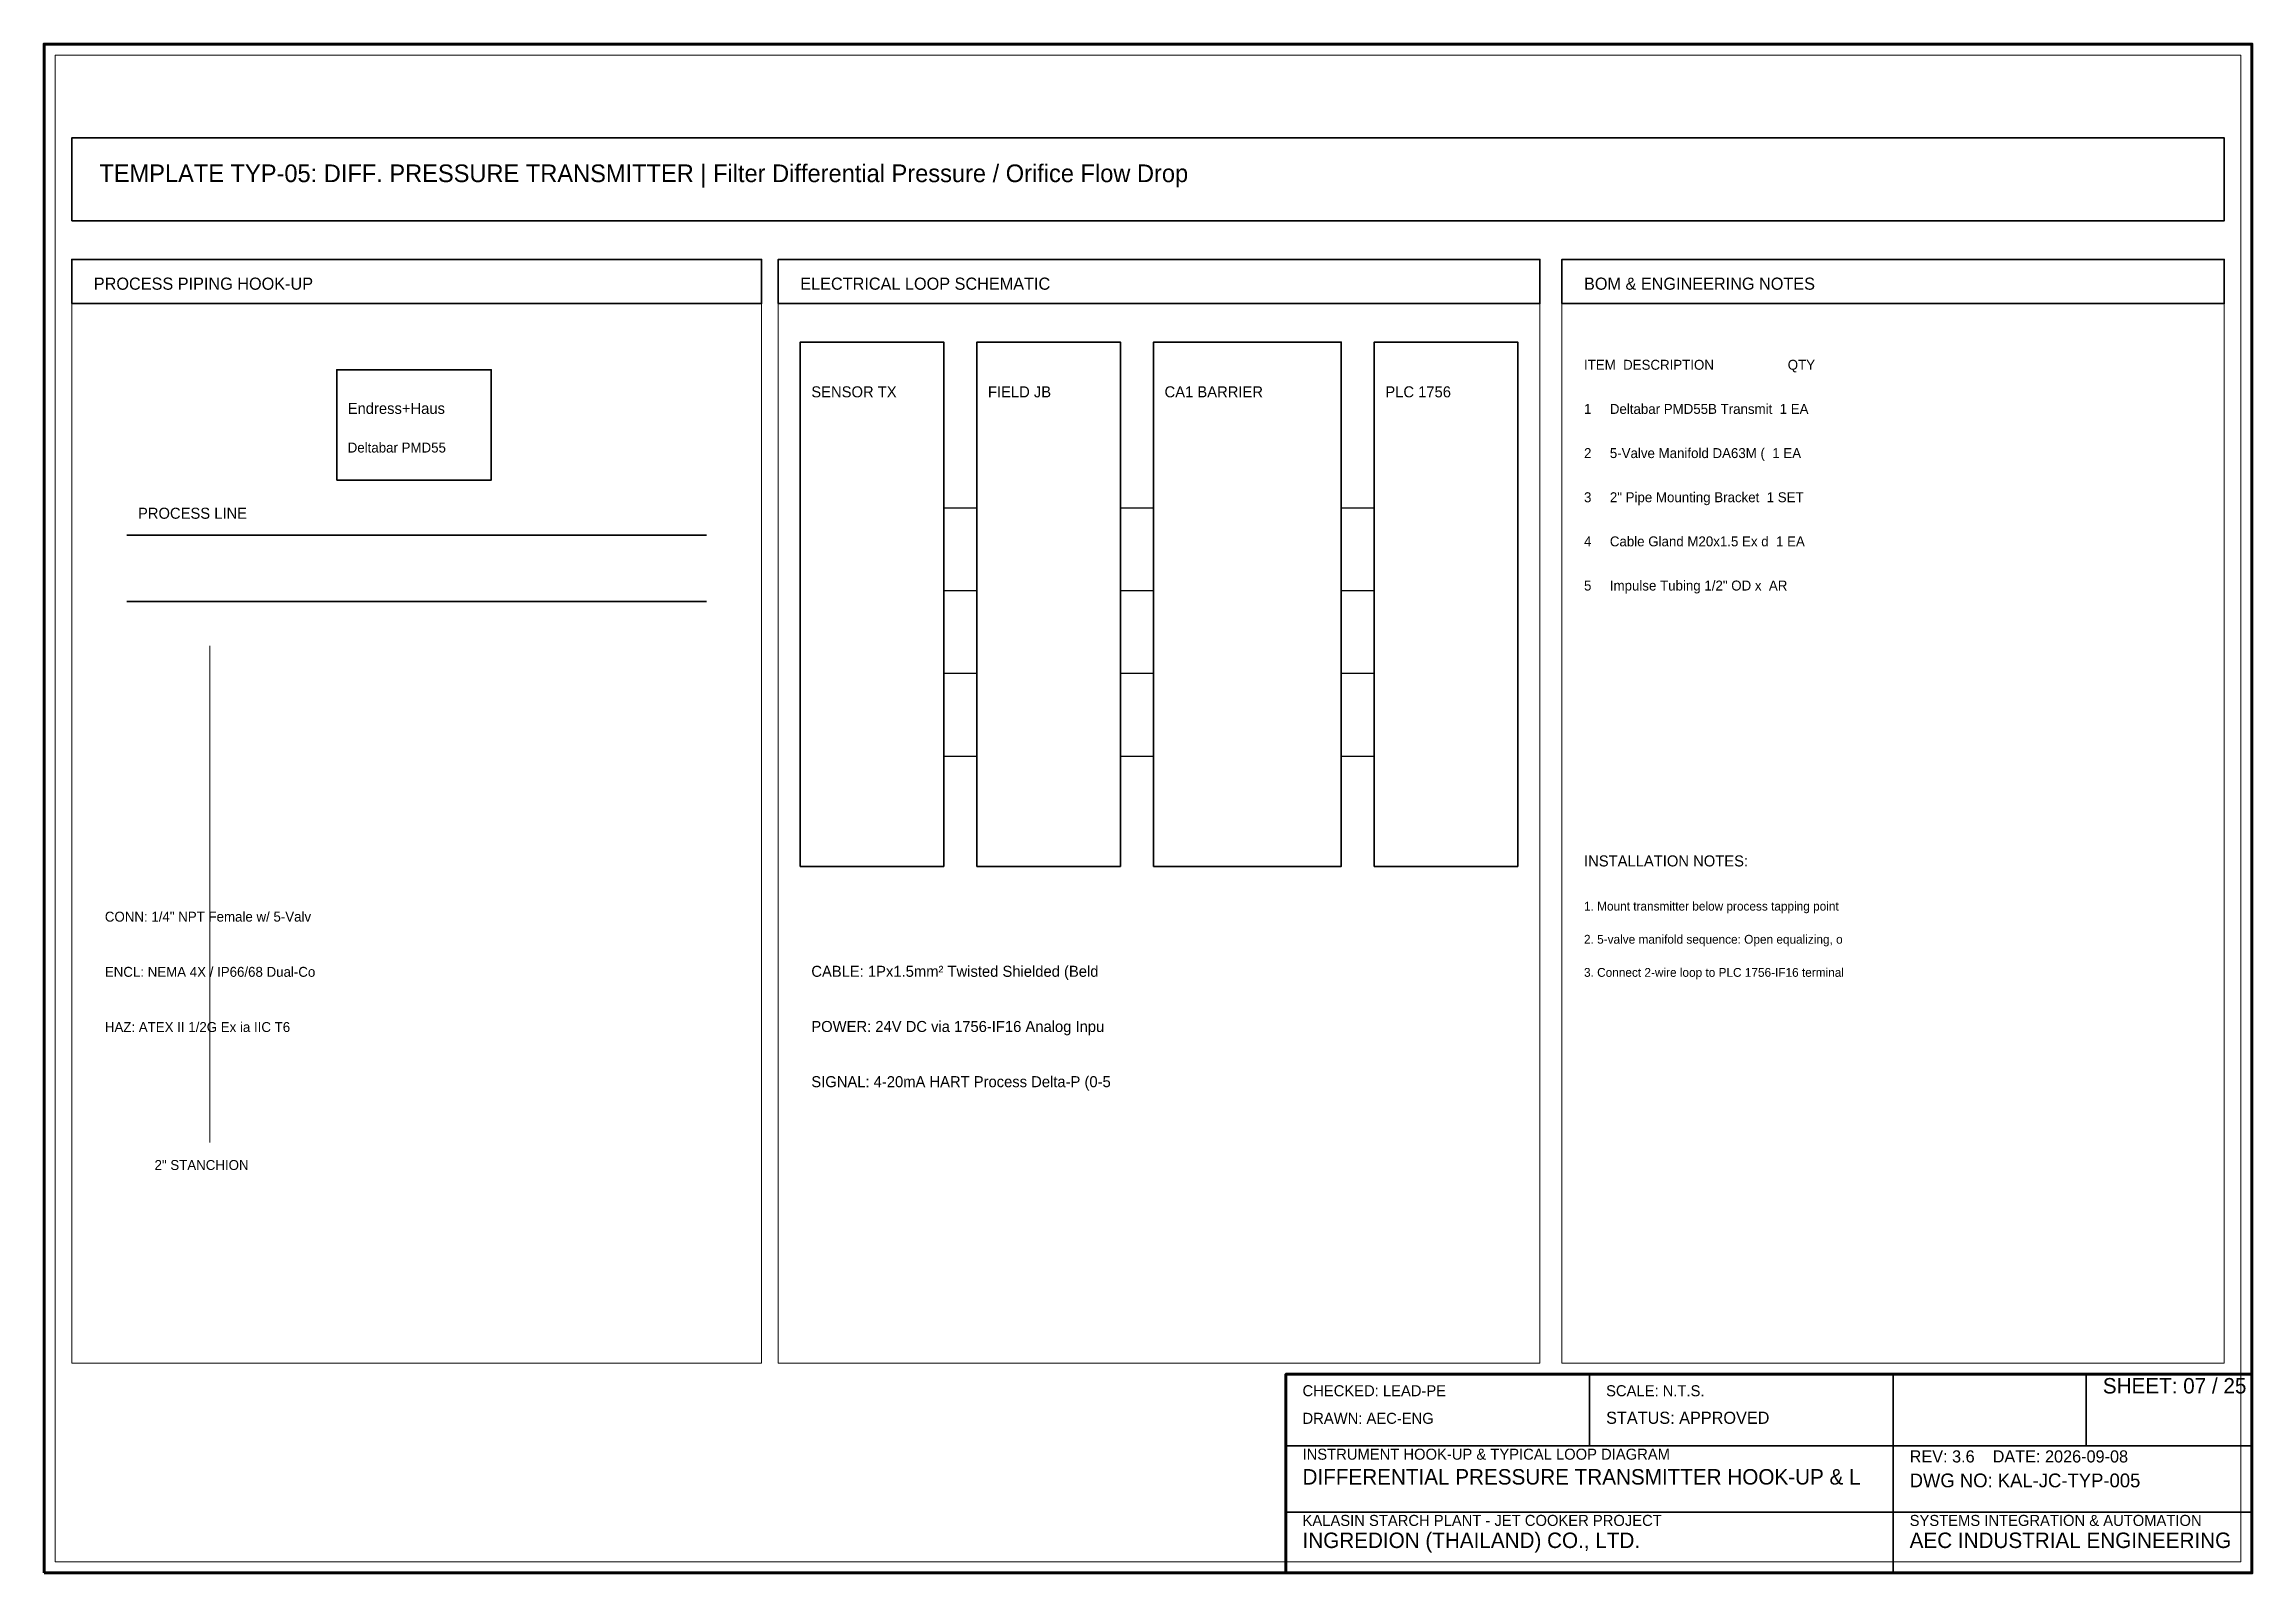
# Model space of a CAD drawing. Header units: millimetres. Extents: x 0 to 2200, y -1280 to 277.
# Drawn here: x 450 to 850, y -320 to -43 of the extents above; entities that cross this region are included whole.
import ezdxf

# ---------------------------------------------------------------- set-up
doc = ezdxf.new("R2010")
doc.units = ezdxf.units.MM
for name, color, linetype, lineweight in [('0_BORDER', 7, 'Continuous', 70), ('0_TITLE_BLOCK', 4, 'Continuous', 35), ('IE-CABLE', 6, 'Continuous', 25), ('IE-EQUIP', 2, 'Continuous', 35), ('IE-WIRE', 1, 'Continuous', 25), ('IS_BARRIERS', 140, 'Continuous', 35), ('NOTATIONS', 8, 'Continuous', 18), ('TER', 3, 'Continuous', 35), ('TEXTS', 7, 'Continuous', 25)]:
    doc.layers.add(name, color=color, linetype=linetype, lineweight=lineweight)

msp = doc.modelspace()

# ---------------------------------------------------------------- texts
at = {"layer": '0_TITLE_BLOCK'}
for s, height, p in [('TEMPLATE TYP-05: DIFF. PRESSURE TRANSMITTER | Filter Differential Pressure / Orifice Flow Drop', 3.2, (460, -68)), ('PROCESS PIPING HOOK-UP', 2.2, (459, -87.5)), ('ELECTRICAL LOOP SCHEMATIC', 2.2, (587, -87.5)), ('BOM & ENGINEERING NOTES', 2.2, (729, -87.5)), ('ITEM  DESCRIPTION                    QTY', 1.8, (729, -102)), ('INSTALLATION NOTES:', 2, (729, -192)), ('SHEET: 07 / 25', 2.8, (823, -287.5)), ('STATUS: APPROVED', 2.2, (733, -293)), ('DIFFERENTIAL PRESSURE TRANSMITTER HOOK-UP & L', 2.8, (678, -304)), ('INGREDION (THAILAND) CO., LTD.', 2.8, (678, -315.5)), ('AEC INDUSTRIAL ENGINEERING', 2.8, (788, -315.5))]:
    msp.add_text(s, height=height, dxfattribs=at).set_placement(p)
at = {"layer": 'IE-CABLE'}
msp.add_text('CABLE: 1Px1.5mm² Twisted Shielded (Beld', height=2, dxfattribs=at).set_placement((589, -212))
at = {"layer": 'NOTATIONS'}
for s, height, p in [('Deltabar PMD55', 1.8, (505, -117)), ('1. Mount transmitter below process tapping point', 1.6, (729, -200)), ('2. 5-valve manifold sequence: Open equalizing, o', 1.6, (729, -206)), ('3. Connect 2-wire loop to PLC 1756-IF16 terminal', 1.6, (729, -212)), ('2" STANCHION', 1.8, (470, -247))]:
    msp.add_text(s, height=height, dxfattribs=at).set_placement(p)
at = {"layer": 'TER'}
msp.add_text('FIELD JB', height=2, dxfattribs=at).set_placement((621, -107))
at = {"layer": 'TEXTS'}
for s, height, p in [('Endress+Haus', 2, (505, -110)), ('SENSOR TX', 2, (589, -107)), ('CA1 BARRIER', 2, (653, -107)), ('PLC 1756', 2, (693, -107)), ('1     Deltabar PMD55B Transmit  1 EA', 1.8, (729, -110)), ('2     5-Valve Manifold DA63M (  1 EA', 1.8, (729, -118)), ('PROCESS LINE', 2, (467, -129)), ('3     2" Pipe Mounting Bracket  1 SET', 1.8, (729, -126)), ('4     Cable Gland M20x1.5 Ex d  1 EA', 1.8, (729, -134)), ('5     Impulse Tubing 1/2" OD x  AR', 1.8, (729, -142)), ('CONN: 1/4" NPT Female w/ 5-Valv', 1.8, (461, -202)), ('ENCL: NEMA 4X / IP66/68 Dual-Co', 1.8, (461, -212)), ('POWER: 24V DC via 1756-IF16 Analog Inpu', 2, (589, -222)), ('HAZ: ATEX II 1/2G Ex ia IIC T6', 1.8, (461, -222)), ('SIGNAL: 4-20mA HART Process Delta-P (0-5', 2, (589, -232)), ('CHECKED: LEAD-PE', 2, (678, -288)), ('SCALE: N.T.S.', 2, (733, -288)), ('DRAWN: AEC-ENG', 2, (678, -293)), ('INSTRUMENT HOOK-UP & TYPICAL LOOP DIAGRAM', 2, (678, -299.5)), ('REV: 3.6    DATE: 2026-09-08', 2.2, (788, -300)), ('DWG NO: KAL-JC-TYP-005', 2.5, (788, -304.5)), ('KALASIN STARCH PLANT - JET COOKER PROJECT', 2, (678, -311.5)), ('SYSTEMS INTEGRATION & AUTOMATION', 2, (788, -311.5))]:
    msp.add_text(s, height=height, dxfattribs=at).set_placement(p)

# ---------------------------------------------------------------- linework, layer by layer
at = {"layer": '0_BORDER'}
for points in [[(450, -320), (850, -320), (850, -43), (450, -43)], [(675, -320), (850, -320), (850, -284), (675, -284)]]:
    msp.add_lwpolyline(points, close=True, dxfattribs=at)
at = {"layer": '0_TITLE_BLOCK'}
for p, q in [((730, -297), (730, -284)), ((785, -297), (785, -284)), ((820, -297), (820, -284)), ((675, -297), (850, -297)), ((785, -320), (785, -297)), ((675, -309), (850, -309))]:
    msp.add_line(p, q, dxfattribs=at)
for points in [[(455, -90), (580, -90), (580, -82), (455, -82)], [(583, -90), (721, -90), (721, -82), (583, -82)], [(725, -90), (845, -90), (845, -82), (725, -82)]]:
    msp.add_lwpolyline(points, close=True, dxfattribs=at)
at = {"layer": 'IE-CABLE'}
for p, q in [((645, -127), (651, -127)), ((645, -142), (651, -142)), ((645, -157), (651, -157)), ((645, -172), (651, -172))]:
    msp.add_line(p, q, dxfattribs=at)
at = {"layer": 'IE-EQUIP'}
for p, q in [((465, -132), (570, -132)), ((465, -144), (570, -144))]:
    msp.add_line(p, q, dxfattribs=at)
for points in [[(455, -75), (845, -75), (845, -60), (455, -60)], [(587, -192), (613, -192), (613, -97), (587, -97)], [(691, -192), (717, -192), (717, -97), (691, -97)], [(503, -122), (531, -122), (531, -102), (503, -102)]]:
    msp.add_lwpolyline(points, close=True, dxfattribs=at)
at = {"layer": 'IE-WIRE'}
for p, q in [((613, -127), (619, -127)), ((685, -127), (691, -127)), ((613, -142), (619, -142)), ((685, -142), (691, -142)), ((613, -157), (619, -157)), ((685, -157), (691, -157)), ((613, -172), (619, -172)), ((685, -172), (691, -172))]:
    msp.add_line(p, q, dxfattribs=at)
at = {"layer": 'IS_BARRIERS'}
msp.add_lwpolyline([(651, -192), (685, -192), (685, -97), (651, -97)], close=True, dxfattribs=at)
at = {"layer": 'NOTATIONS'}
msp.add_line((480, -242), (480, -152), dxfattribs=at)
for points in [[(452, -318), (848, -318), (848, -45), (452, -45)], [(455, -282), (580, -282), (580, -82), (455, -82)], [(583, -282), (721, -282), (721, -82), (583, -82)], [(725, -282), (845, -282), (845, -82), (725, -82)]]:
    msp.add_lwpolyline(points, close=True, dxfattribs=at)
at = {"layer": 'TER'}
msp.add_lwpolyline([(619, -192), (645, -192), (645, -97), (619, -97)], close=True, dxfattribs=at)

msp.set_redraw_order([(e.dxf.handle, doc.entitydb.next_handle()) for e in msp.query("TEXT MTEXT ATTDEF DIMENSION ARC_DIMENSION")])  # texts and dimensions are drawn at this point

doc.saveas('drawing.dxf')
